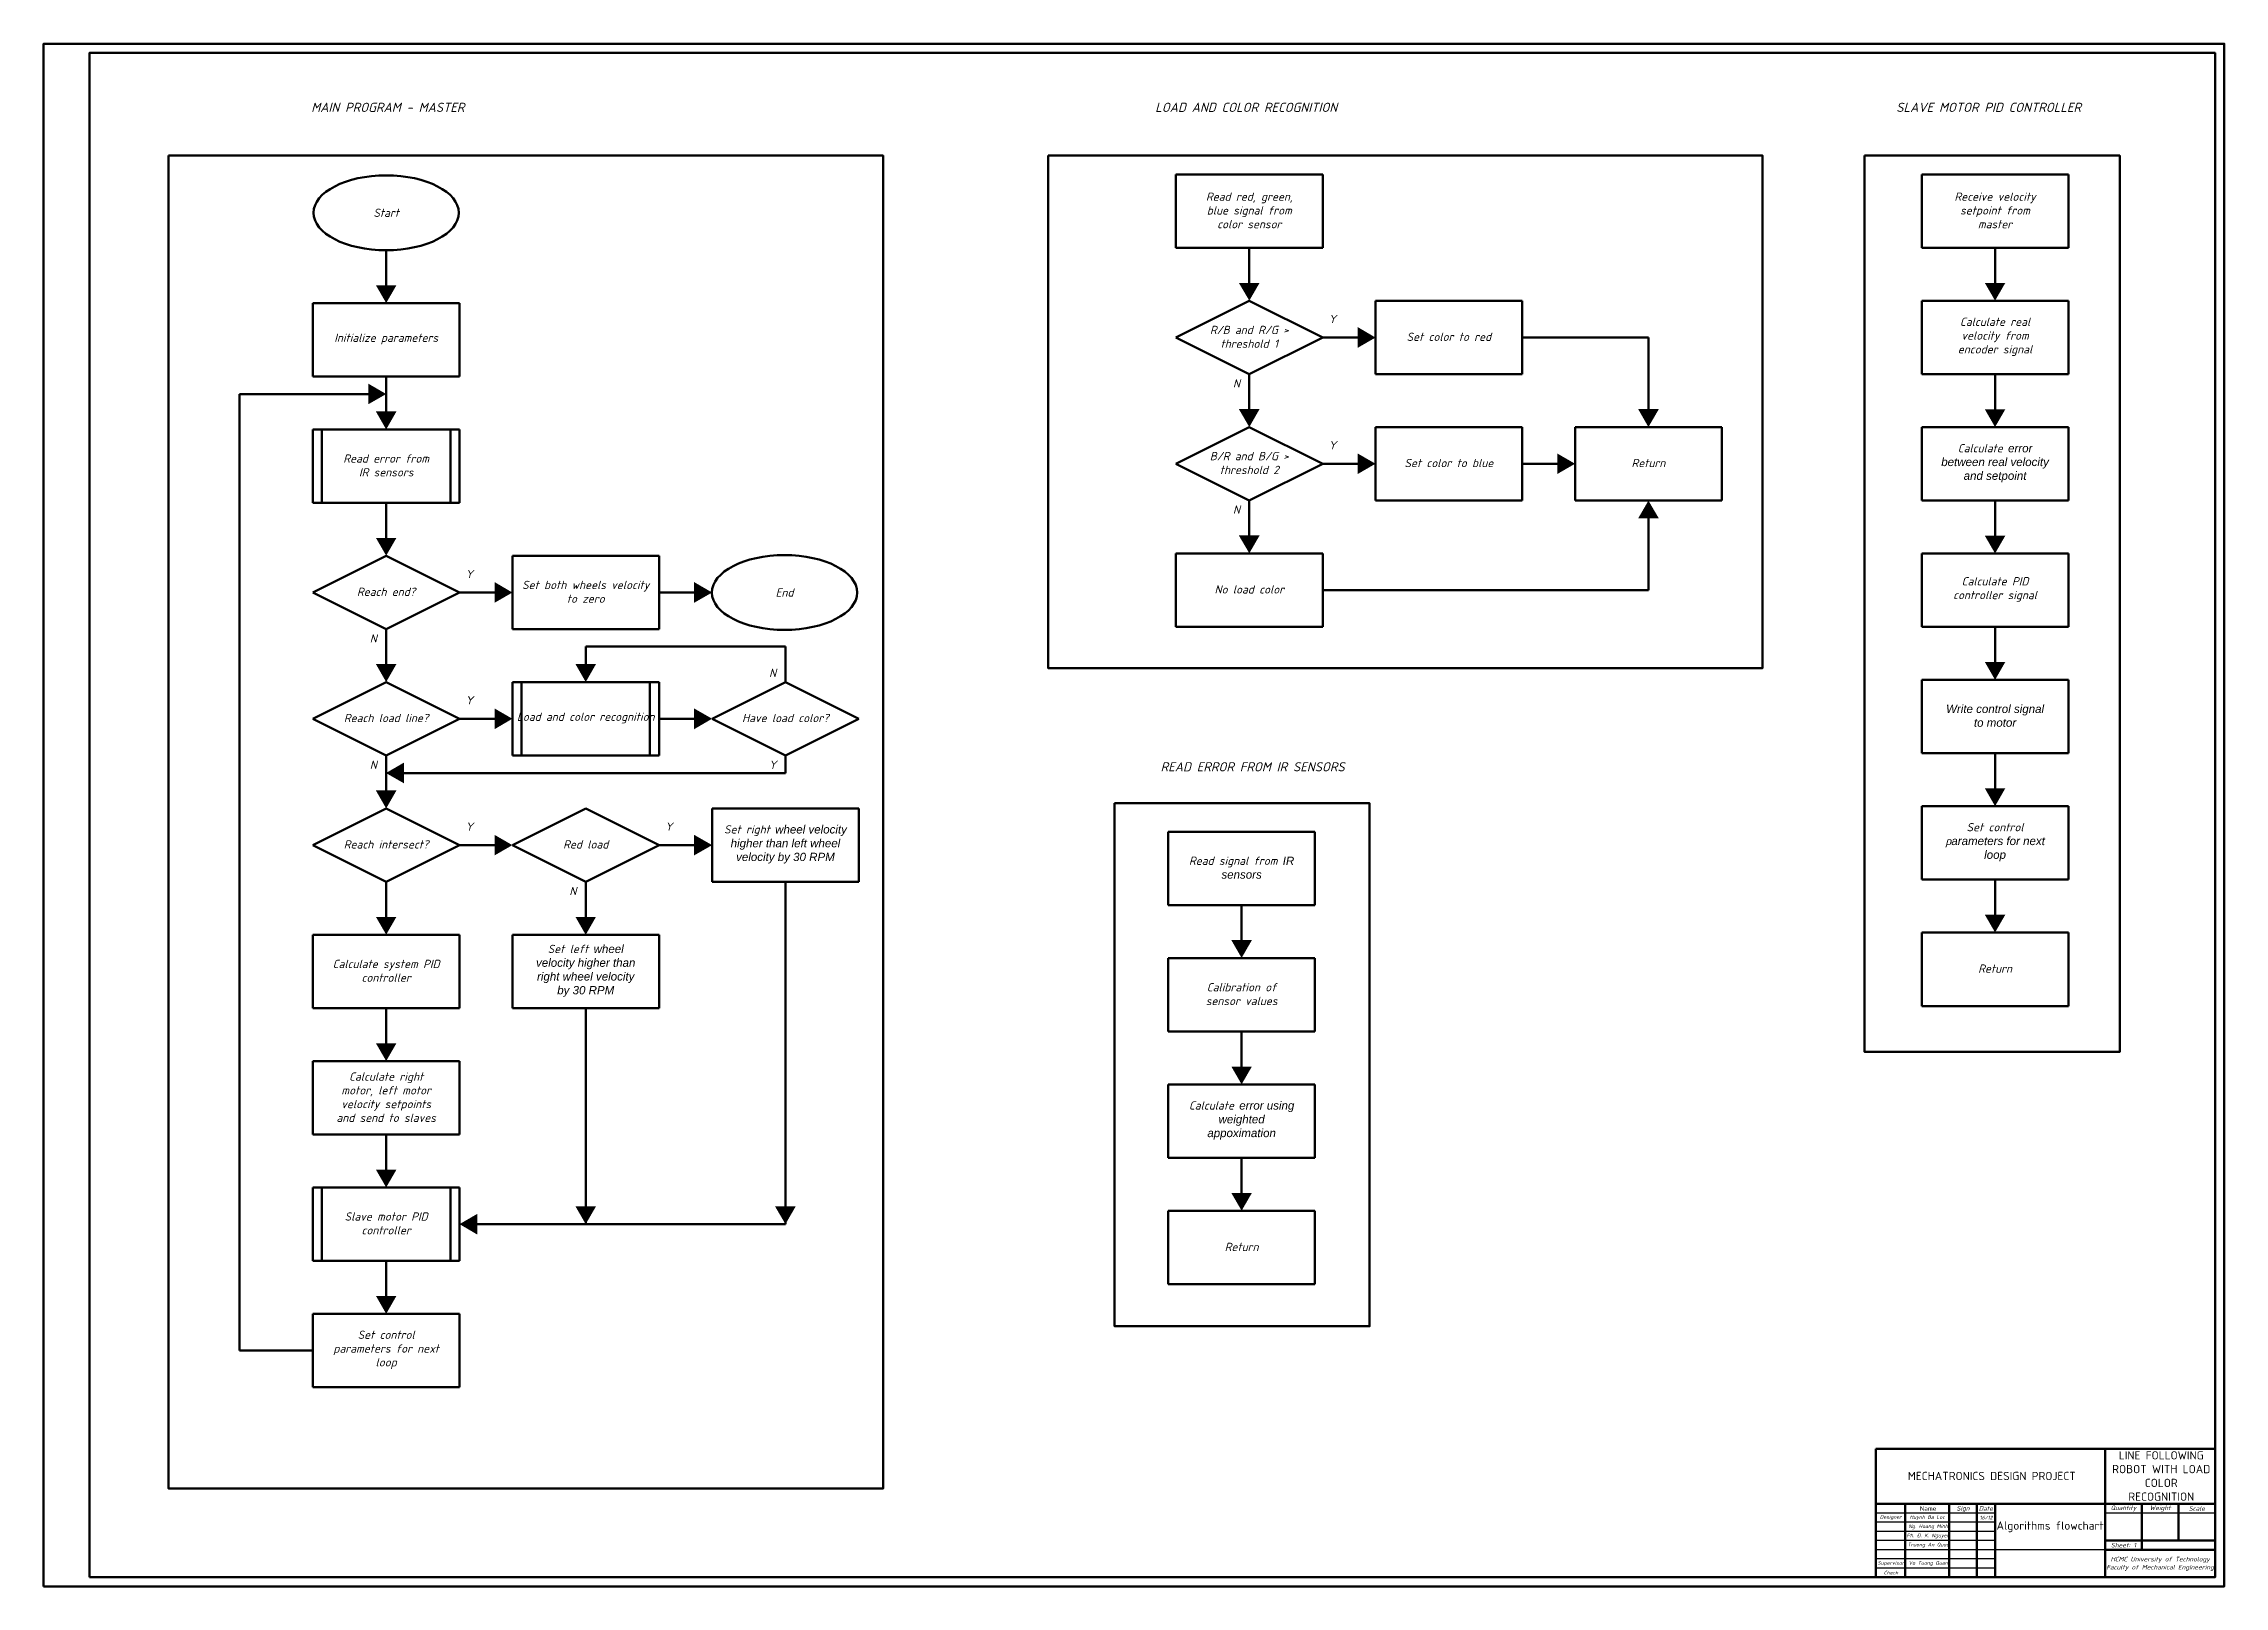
# Model space of a CAD drawing. Header units: millimetres. Extents: x -455 to 3881, y -6720 to -2691.
# Drawn here: x 2692 to 3881, y -6144 to -5303 of the extents above; entities that cross this region are included whole.
import ezdxf

# ---------------------------------------------------------------- set-up
doc = ezdxf.new("R2010")
doc.units = ezdxf.units.MM
doc.header["$LTSCALE"] = 3
doc.layers.add('AM_0', color=7, linetype='Continuous', lineweight=50)
doc.layers.add('AM_4', color=3, linetype='Continuous', lineweight=25)
doc.styles.get("Standard").update_dxf_attribs({"font": 'isocpeui.ttf'})

msp = doc.modelspace()

# ---------------------------------------------------------------- texts
at = {"layer": 'AM_0'}
for s, width, insert, char_height, attachment_point in [('\\pxqc;MAIN PROGRAM - MASTER', 103.008, (2828.6, -5335.2), 5, 1), ('\\pxqc;LOAD AND COLOR RECOGNITION', 103.008, (3296.6, -5335.2), 5, 1), ('\\pxqc;SLAVE MOTOR PID CONTROLLER', 103.008, (3701.4, -5335.2), 5, 1), ('\\pxqc;READ ERROR FROM IR SENSORS', 103.008, (3300.1, -5694.7), 5, 1), ('{\\fISOCPEUR|b0|i0|c0|p34;LINE FOLLOWING ROBOT WITH LOAD COLOR RECOGNITION}', 56.028, (3847, -6083.8), 4.5, 5), ('{\\fISOCPEUR|b0|i0|c0|p34;MECHATRONICS DESIGN PROJECT}', 147.706, (3754.6, -6083.8), 4.5, 5), ('Designer', 16.804, (3699.5, -6106.5), 2, 5), ('Ng. Hoang Minh', 23, (3719.9, -6111.5), 2, 5), ('{\\fISOCPEUR|b0|i0|c0|p34;Name}', 23, (3719.9, -6101.5), 2.5, 5), ('Sign', 15, (3738.9, -6101.8), 2.5, 5), ('Date', 10, (3751.4, -6101.5), 2.5, 5), ('{\\fISOCPEUR|b0|i0|c0|p34;Algorithms flowchart}', 60, (3786.4, -6111.5), 4.5, 5), ('Quantity', 20, (3826.4, -6101.5), 2.5, 5), ('Weight', 20, (3846.4, -6101.5), 2.5, 5), ('Scale', 20, (3866.4, -6101.5), 2.5, 5), ('Ph. Đ. K. Nguyen', 23, (3719.9, -6116.5), 2, 5), ('Truong An Quoc', 23, (3719.9, -6121.5), 2, 5), ('Sheet: 1', 20, (3826.4, -6121.5), 2.5, 5), ('Supervisor', 18.57, (3699.6, -6131.5), 2, 5), ('Vo Tuong Quan', 23, (3719.9, -6131.5), 2, 5), ('Faculty of Mechanical Engineering', 60, (3846.4, -6133.9), 2.5, 5), ('HCMC University of Technology', 60, (3846.4, -6129.5), 2.5, 5), ('Check', 18.57, (3699.6, -6136.5), 2, 5)]:
    msp.add_mtext_dynamic_manual_height_columns(s, width=width, gutter_width=12.5, heights=[0], dxfattribs=dict(at, insert=insert, char_height=char_height, attachment_point=attachment_point))
at = {"layer": 'AM_0', "char_height": 4.5, "attachment_point": 5}
for s, insert, width in [('Read red, green, blue signal from color sensor', (3349.8, -5393.9), 59.106), ('Receive velocity setpoint from master', (3756.4, -5393.9), 59.106), ('R/B and R/G > threshold 1', (3349.8, -5462.8), 50.541), ('Y', (3395.1, -5453.1), 50.541), ('Calculate real velocity from encoder signal', (3756.4, -5462.8), 59.106), ('Set color to red', (3458.6, -5462.8), 71.865), ('N', (3342.8, -5488.2), 50.541), ('{\\fISOCPEUR|b0|i1|c238|p34;Read \\fISOCPEUR|b0|i1|c0|p34;error from IR sensors}', (2879.2, -5532.9), 50.541), ('B/R and B/G > threshold 2', (3349.8, -5531.6), 50.541), ('Y', (3395.1, -5521.9), 50.541), ('{\\fISOCPEUR|b0|i1|c238|p34;Calculate \\fArial|b0|i1|c0|p34;error between real velocity and setpoint}', (3756.4, -5531.7), 59.106), ('Set color to blue', (3458.6, -5531.6), 71.865), ('Return', (3567.4, -5531.6), 71.865), ('N', (3342.8, -5557), 50.541), ('{\\fISOCPEUR|b0|i1|c238|p34;Reach end?}', (2879.2, -5601.8), 50.541), ('Y', (2924.5, -5592.1), 50.541), ('{\\fISOCPEUR|b0|i1|c238|p34;Set both \\fISOCPEUR|b0|i1|c0|p34;wheels velocity to zero}', (2988, -5601.8), 71.865), ('No load color', (3349.8, -5600.5), 59.106), ('{\\fISOCPEUR|b0|i1|c238|p34;Calculate }PID controller signal', (3756.4, -5600.5), 59.106), ('N', (2872.2, -5627.2), 50.541), ('N', (3089.9, -5646), 50.541), ('Y', (2924.5, -5660.9), 50.541), ('{\\fISOCPEUR|b0|i1|c238|p34;Reach load line?}', (2879.2, -5670.6), 50.541), ('Load and color recognition', (2988, -5670.6), 71.865), ('Have load color? ', (3096.9, -5670.6), 50.541), ('{\\fArial|b0|i1|c0|p34;Write control signal to motor}', (3756.4, -5669.4), 59.106), ('N', (2872.2, -5696.1), 50.541), ('Y', (3089.9, -5696.1), 50.541), ('Y', (2924.5, -5729.8), 50.541), ('Y', (3033.3, -5729.8), 50.541), ('Set right {\\fArial|b0|i1|c0|p34;wheel velocity higher than left wheel velocity by 30 RPM}', (3096.9, -5739.5), 71.865), ('Set control p{\\fArial|b0|i1|c0|p34;arameters for next loop}', (3756.4, -5738.3), 59.106), ('Reach intersect?', (2879.2, -5739.5), 50.541), ('Red load', (2988, -5739.5), 50.541), ('Read signal from {\\fArial|b0|i1|c0|p34;IR sensors}', (3345.6, -5752.2), 59.106), ('N', (2981, -5764.9), 50.541), ('Set left {\\fArial|b0|i1|c0|p34;wheel velocity higher than right wheel velocity by 30 RPM}', (2988, -5808.4), 59.106), ('Calculate system PID controller ', (2879.2, -5808.4), 59.106), ('Return', (3756.4, -5807.2), 59.106), ('Calibration of sensor values', (3345.6, -5821.1), 59.106), ('{\\fISOCPEUR|b0|i1|c238|p34;Calculate right motor, left m\\fISOCPEUR|b0|i1|c0|p34;otor velocity setpoints and send to slaves}', (2879.2, -5877.3), 59.106), ('Calculate {\\fArial|b0|i1|c0|p34;error using weighted appoximation}', (3345.6, -5890), 59.106), ('{\\fISOCPEUR|b0|i1|c238|p34;Slave motor PID controller}', (2879.2, -5946.1), 70.01), ('Return', (3345.6, -5958.9), 59.106), ('{\\fISOCPEUR|b0|i1|c238|p34;Set control p\\fISOCPEUR|b0|i1|c0|p34;arameters for next loop}', (2879.2, -6015), 59.106)]:
    msp.add_mtext(s, dxfattribs=dict(at, insert=insert, width=width))
for s, insert in [('Start', (2879.2, -5395.2)), ('{\\fISOCPEUR|b0|i1|c238|p34;Initialize p\\fISOCPEUR|b0|i1|c0|p34;arameters}', (2879.2, -5464)), ('{\\fISOCPEUR|b0|i1|c238|p34;End}', (3096.4, -5602.2))]:
    msp.add_mtext(s, dxfattribs=dict(at, insert=insert))
at = {"layer": 'AM_0', "ltscale": 0.5, "char_height": 2, "attachment_point": 5}
for s, insert in [('Huynh Ba Loc', (3719.4, -6106.5)), ('16/12', (3751.5, -6106.5))]:
    msp.add_mtext_dynamic_manual_height_columns(s, width=24, gutter_width=17.5, heights=[0], dxfattribs=dict(at, insert=insert))

# ---------------------------------------------------------------- hatches: boundary and pattern name
at = {"layer": 'AM_0'}
h = msp.add_hatch(color=256, dxfattribs=at)
h.dxf.hatch_style = 1
h.paths.add_polyline_path([(3349.8, -5433.4), (3344.1, -5433.4), (3349.8, -5443.1)])
h.paths.add_polyline_path([(3355.4, -5433.4), (3349.8, -5433.4), (3349.8, -5443.1)])
h = msp.add_hatch(color=256, dxfattribs=at)
h.dxf.hatch_style = 1
h.paths.add_polyline_path([(3756.4, -5433.4), (3750.8, -5433.4), (3756.4, -5443.1)])
h.paths.add_polyline_path([(3762, -5433.4), (3756.4, -5433.4), (3756.4, -5443.1)])
h = msp.add_hatch(color=256, dxfattribs=at)
h.dxf.hatch_style = 1
h.paths.add_polyline_path([(2879.2, -5434.7), (2873.6, -5434.7), (2879.2, -5444.4)])
h.paths.add_polyline_path([(2884.8, -5434.7), (2879.2, -5434.7), (2879.2, -5444.4)])
h = msp.add_hatch(color=256, dxfattribs=at)
h.dxf.hatch_style = 1
h.paths.add_polyline_path([(3408.9, -5463.2), (3408.9, -5468.8), (3418.6, -5463.2)])
h.paths.add_polyline_path([(3408.9, -5457.5), (3408.9, -5463.2), (3418.6, -5463.2)])
h = msp.add_hatch(color=256, dxfattribs=at)
h.dxf.hatch_style = 1
h.paths.add_polyline_path([(2869.4, -5494), (2869.4, -5499.6), (2879.2, -5494)])
h.paths.add_polyline_path([(2869.4, -5488.3), (2869.4, -5494), (2879.2, -5494)])
h = msp.add_hatch(color=256, dxfattribs=at)
h.dxf.hatch_style = 1
h.paths.add_polyline_path([(2879.2, -5503.5), (2873.6, -5503.5), (2879.2, -5513.3)])
h.paths.add_polyline_path([(2884.8, -5503.5), (2879.2, -5503.5), (2879.2, -5513.3)])
h = msp.add_hatch(color=256, dxfattribs=at)
h.dxf.hatch_style = 1
h.paths.add_polyline_path([(3349.8, -5502.2), (3344.1, -5502.2), (3349.8, -5512)])
h.paths.add_polyline_path([(3355.4, -5502.2), (3349.8, -5502.2), (3349.8, -5512)])
h = msp.add_hatch(color=256, dxfattribs=at)
h.dxf.hatch_style = 1
h.paths.add_polyline_path([(3567.4, -5502.2), (3561.8, -5502.2), (3567.4, -5512)])
h.paths.add_polyline_path([(3573.1, -5502.2), (3567.4, -5502.2), (3567.4, -5512)])
h = msp.add_hatch(color=256, dxfattribs=at)
h.dxf.hatch_style = 1
h.paths.add_polyline_path([(3756.4, -5502.3), (3750.8, -5502.3), (3756.4, -5512)])
h.paths.add_polyline_path([(3762, -5502.3), (3756.4, -5502.3), (3756.4, -5512)])
h = msp.add_hatch(color=256, dxfattribs=at)
h.dxf.hatch_style = 1
h.paths.add_polyline_path([(3408.9, -5532), (3408.9, -5537.6), (3418.6, -5532)])
h.paths.add_polyline_path([(3408.9, -5526.4), (3408.9, -5532), (3418.6, -5532)])
h = msp.add_hatch(color=256, dxfattribs=at)
h.dxf.hatch_style = 1
h.paths.add_polyline_path([(3517.7, -5532), (3517.7, -5537.6), (3527.4, -5532)])
h.paths.add_polyline_path([(3517.7, -5526.4), (3517.7, -5532), (3527.4, -5532)])
h = msp.add_hatch(color=256, dxfattribs=at)
h.dxf.hatch_style = 1
h.paths.add_polyline_path([(3567.4, -5561.8), (3561.8, -5561.8), (3567.4, -5552.1)])
h.paths.add_polyline_path([(3573.1, -5561.8), (3567.4, -5561.8), (3567.4, -5552.1)])
h = msp.add_hatch(color=256, dxfattribs=at)
h.dxf.hatch_style = 1
h.paths.add_polyline_path([(2879.2, -5572.4), (2873.6, -5572.4), (2879.2, -5582.1)])
h.paths.add_polyline_path([(2884.8, -5572.4), (2879.2, -5572.4), (2879.2, -5582.1)])
h = msp.add_hatch(color=256, dxfattribs=at)
h.dxf.hatch_style = 1
h.paths.add_polyline_path([(3349.8, -5571.1), (3344.1, -5571.1), (3349.8, -5580.8)])
h.paths.add_polyline_path([(3355.4, -5571.1), (3349.8, -5571.1), (3349.8, -5580.8)])
h = msp.add_hatch(color=256, dxfattribs=at)
h.dxf.hatch_style = 1
h.paths.add_polyline_path([(3756.4, -5571.2), (3750.8, -5571.2), (3756.4, -5580.9)])
h.paths.add_polyline_path([(3762, -5571.2), (3756.4, -5571.2), (3756.4, -5580.9)])
h = msp.add_hatch(color=256, dxfattribs=at)
h.dxf.hatch_style = 1
h.paths.add_polyline_path([(2938.3, -5602.2), (2938.3, -5607.8), (2948, -5602.2)])
h.paths.add_polyline_path([(2938.3, -5596.5), (2938.3, -5602.2), (2948, -5602.2)])
h = msp.add_hatch(color=256, dxfattribs=at)
h.dxf.hatch_style = 1
h.paths.add_polyline_path([(3047.1, -5602.2), (3047.1, -5607.8), (3056.9, -5602.2)])
h.paths.add_polyline_path([(3047.1, -5596.5), (3047.1, -5602.2), (3056.9, -5602.2)])
h = msp.add_hatch(color=256, dxfattribs=at)
h.dxf.hatch_style = 1
h.paths.add_polyline_path([(2879.2, -5641.2), (2873.6, -5641.2), (2879.2, -5651)])
h.paths.add_polyline_path([(2884.8, -5641.2), (2879.2, -5641.2), (2879.2, -5651)])
h = msp.add_hatch(color=256, dxfattribs=at)
h.dxf.hatch_style = 1
h.paths.add_polyline_path([(2988, -5641.2), (2982.4, -5641.2), (2988, -5651)])
h.paths.add_polyline_path([(2993.6, -5641.2), (2988, -5641.2), (2988, -5651)])
h = msp.add_hatch(color=256, dxfattribs=at)
h.dxf.hatch_style = 1
h.paths.add_polyline_path([(3756.4, -5640), (3750.8, -5640), (3756.4, -5649.8)])
h.paths.add_polyline_path([(3762, -5640), (3756.4, -5640), (3756.4, -5649.8)])
h = msp.add_hatch(color=256, dxfattribs=at)
h.dxf.hatch_style = 1
h.paths.add_polyline_path([(2938.3, -5671), (2938.3, -5676.7), (2948, -5671)])
h.paths.add_polyline_path([(2938.3, -5665.4), (2938.3, -5671), (2948, -5671)])
h = msp.add_hatch(color=256, dxfattribs=at)
h.dxf.hatch_style = 1
h.paths.add_polyline_path([(3047.1, -5671), (3047.1, -5676.7), (3056.9, -5671)])
h.paths.add_polyline_path([(3047.1, -5665.4), (3047.1, -5671), (3056.9, -5671)])
h = msp.add_hatch(color=256, dxfattribs=at)
h.dxf.hatch_style = 1
h.paths.add_polyline_path([(2888.9, -5700.6), (2888.9, -5694.9), (2879.1, -5700.6)])
h.paths.add_polyline_path([(2888.9, -5706.2), (2888.9, -5700.6), (2879.1, -5700.6)])
h = msp.add_hatch(color=256, dxfattribs=at)
h.dxf.hatch_style = 1
h.paths.add_polyline_path([(2879.2, -5710.1), (2873.6, -5710.1), (2879.2, -5719.9)])
h.paths.add_polyline_path([(2884.8, -5710.1), (2879.2, -5710.1), (2879.2, -5719.9)])
h = msp.add_hatch(color=256, dxfattribs=at)
h.dxf.hatch_style = 1
h.paths.add_polyline_path([(3756.4, -5708.9), (3750.8, -5708.9), (3756.4, -5718.7)])
h.paths.add_polyline_path([(3762, -5708.9), (3756.4, -5708.9), (3756.4, -5718.7)])
h = msp.add_hatch(color=256, dxfattribs=at)
h.dxf.hatch_style = 1
h.paths.add_polyline_path([(2938.3, -5739.9), (2938.3, -5745.5), (2948, -5739.9)])
h.paths.add_polyline_path([(2938.3, -5734.3), (2938.3, -5739.9), (2948, -5739.9)])
h = msp.add_hatch(color=256, dxfattribs=at)
h.dxf.hatch_style = 1
h.paths.add_polyline_path([(3047.1, -5739.9), (3047.1, -5745.5), (3056.9, -5739.9)])
h.paths.add_polyline_path([(3047.1, -5734.3), (3047.1, -5739.9), (3056.9, -5739.9)])
h = msp.add_hatch(color=256, dxfattribs=at)
h.dxf.hatch_style = 1
h.paths.add_polyline_path([(3756.4, -5777.8), (3750.8, -5777.8), (3756.4, -5787.5)])
h.paths.add_polyline_path([(3762, -5777.8), (3756.4, -5777.8), (3756.4, -5787.5)])
h = msp.add_hatch(color=256, dxfattribs=at)
h.dxf.hatch_style = 1
h.paths.add_polyline_path([(2879.2, -5779), (2873.6, -5779), (2879.2, -5788.7)])
h.paths.add_polyline_path([(2884.8, -5779), (2879.2, -5779), (2879.2, -5788.7)])
h = msp.add_hatch(color=256, dxfattribs=at)
h.dxf.hatch_style = 1
h.paths.add_polyline_path([(2988, -5779), (2982.4, -5779), (2988, -5788.8)])
h.paths.add_polyline_path([(2993.6, -5779), (2988, -5779), (2988, -5788.8)])
h = msp.add_hatch(color=256, dxfattribs=at)
h.dxf.hatch_style = 1
h.paths.add_polyline_path([(3345.6, -5791.7), (3340, -5791.7), (3345.6, -5801.4)])
h.paths.add_polyline_path([(3351.2, -5791.7), (3345.6, -5791.7), (3345.6, -5801.4)])
h = msp.add_hatch(color=256, dxfattribs=at)
h.dxf.hatch_style = 1
h.paths.add_polyline_path([(2879.2, -5847.9), (2873.6, -5847.9), (2879.2, -5857.6)])
h.paths.add_polyline_path([(2884.8, -5847.9), (2879.2, -5847.9), (2879.2, -5857.6)])
h = msp.add_hatch(color=256, dxfattribs=at)
h.dxf.hatch_style = 1
h.paths.add_polyline_path([(3345.6, -5860.6), (3340, -5860.6), (3345.6, -5870.3)])
h.paths.add_polyline_path([(3351.2, -5860.6), (3345.6, -5860.6), (3345.6, -5870.3)])
h = msp.add_hatch(color=256, dxfattribs=at)
h.dxf.hatch_style = 1
h.paths.add_polyline_path([(2879.2, -5916.8), (2873.6, -5916.8), (2879.2, -5926.5)])
h.paths.add_polyline_path([(2884.8, -5916.8), (2879.2, -5916.8), (2879.2, -5926.5)])
h = msp.add_hatch(color=256, dxfattribs=at)
h.dxf.hatch_style = 1
h.paths.add_polyline_path([(3345.6, -5929.5), (3340, -5929.5), (3345.6, -5939.2)])
h.paths.add_polyline_path([(3351.2, -5929.5), (3345.6, -5929.5), (3345.6, -5939.2)])
h = msp.add_hatch(color=256, dxfattribs=at)
h.dxf.hatch_style = 1
h.paths.add_polyline_path([(2928.9, -5946.5), (2928.9, -5940.9), (2919.2, -5946.5)])
h.paths.add_polyline_path([(2928.9, -5952.2), (2928.9, -5946.5), (2919.2, -5946.5)])
h = msp.add_hatch(color=256, dxfattribs=at)
h.dxf.hatch_style = 1
h.paths.add_polyline_path([(2988, -5936.8), (2982.4, -5936.8), (2988, -5946.5)])
h.paths.add_polyline_path([(2993.6, -5936.8), (2988, -5936.8), (2988, -5946.5)])
h = msp.add_hatch(color=256, dxfattribs=at)
h.dxf.hatch_style = 1
h.paths.add_polyline_path([(3096.9, -5936.8), (3091.2, -5936.8), (3096.9, -5946.5)])
h.paths.add_polyline_path([(3102.5, -5936.8), (3096.9, -5936.8), (3096.9, -5946.5)])
h = msp.add_hatch(color=256, dxfattribs=at)
h.dxf.hatch_style = 1
h.paths.add_polyline_path([(2879.2, -5985.6), (2873.6, -5985.6), (2879.2, -5995.4)])
h.paths.add_polyline_path([(2884.8, -5985.6), (2879.2, -5985.6), (2879.2, -5995.4)])

# ---------------------------------------------------------------- linework, layer by layer
for p, q in [((3309.8, -5374.3), (3389.8, -5374.3)), ((3309.8, -5374.3), (3309.8, -5414.3)), ((3389.8, -5374.3), (3389.8, -5414.3)), ((3716.4, -5374.3), (3796.4, -5374.3)), ((3716.4, -5374.3), (3716.4, -5414.3)), ((3796.4, -5374.3), (3796.4, -5414.3)), ((2879.2, -5434.7), (2879.2, -5415.6)), ((3389.8, -5414.3), (3309.8, -5414.3)), ((3349.8, -5433.4), (3349.8, -5414.3)), ((3796.4, -5414.3), (3716.4, -5414.3)), ((3756.4, -5433.4), (3756.4, -5414.3)), ((2839.2, -5444.4), (2919.2, -5444.4)), ((2839.2, -5444.4), (2839.2, -5484.4)), ((2919.2, -5444.4), (2919.2, -5484.4)), ((3309.8, -5463.2), (3349.8, -5443.2)), ((3349.8, -5443.2), (3389.8, -5463.2)), ((3418.6, -5443.2), (3498.6, -5443.2)), ((3418.6, -5443.2), (3418.6, -5483.2)), ((3498.6, -5443.2), (3498.6, -5483.2)), ((3716.4, -5443.2), (3796.4, -5443.2)), ((3716.4, -5443.2), (3716.4, -5483.2)), ((3796.4, -5443.2), (3796.4, -5483.2)), ((3349.8, -5483.2), (3309.8, -5463.2)), ((3389.8, -5463.2), (3349.8, -5483.2)), ((3408.9, -5463.2), (3389.8, -5463.2)), ((3567.4, -5463.2), (3498.6, -5463.2)), ((3567.4, -5502.2), (3567.4, -5463.2)), ((2919.2, -5484.4), (2839.2, -5484.4)), ((2879.2, -5503.5), (2879.2, -5484.4)), ((3349.8, -5502.2), (3349.8, -5483.1)), ((3498.6, -5483.2), (3418.6, -5483.2)), ((3796.4, -5483.2), (3716.4, -5483.2)), ((3756.4, -5502.3), (3756.4, -5483.2)), ((2799.2, -6015.4), (2799.2, -5494)), ((2869.4, -5494), (2799.2, -5494)), ((2839.2, -5513.3), (2919.2, -5513.3)), ((2839.2, -5513.3), (2839.2, -5553.3)), ((2844.2, -5513.3), (2844.2, -5553.3)), ((2914.2, -5513.3), (2914.2, -5553.3)), ((2919.2, -5513.3), (2919.2, -5553.3)), ((3309.8, -5532), (3349.8, -5512)), ((3349.8, -5512), (3389.8, -5532)), ((3418.6, -5512), (3498.6, -5512)), ((3418.6, -5512), (3418.6, -5552)), ((3498.6, -5512), (3498.6, -5552)), ((3527.4, -5512), (3607.4, -5512)), ((3527.4, -5512), (3527.4, -5552)), ((3607.4, -5512), (3607.4, -5552)), ((3716.4, -5512.1), (3796.4, -5512.1)), ((3716.4, -5512.1), (3716.4, -5552.1)), ((3796.4, -5512.1), (3796.4, -5552.1)), ((3349.8, -5552), (3309.8, -5532)), ((3389.8, -5532), (3349.8, -5552)), ((3408.9, -5532), (3389.8, -5532)), ((3517.7, -5532), (3498.6, -5532)), ((3349.8, -5571.1), (3349.8, -5552)), ((3498.6, -5552), (3418.6, -5552)), ((3607.4, -5552), (3527.4, -5552)), ((3796.4, -5552.1), (3716.4, -5552.1)), ((3756.4, -5571.2), (3756.4, -5552.1)), ((2919.2, -5553.3), (2839.2, -5553.3)), ((2879.2, -5572.4), (2879.2, -5553.3)), ((3567.4, -5561.8), (3567.4, -5600.9)), ((2839.2, -5602.2), (2879.2, -5582.2)), ((2879.2, -5582.2), (2919.2, -5602.2)), ((2948, -5582.2), (3028, -5582.2)), ((2948, -5582.2), (2948, -5622.2)), ((3028, -5582.2), (3028, -5622.2)), ((3309.8, -5580.9), (3389.8, -5580.9)), ((3309.8, -5580.9), (3309.8, -5620.9)), ((3389.8, -5580.9), (3389.8, -5620.9)), ((3716.4, -5580.9), (3796.4, -5580.9)), ((3716.4, -5580.9), (3716.4, -5620.9)), ((3796.4, -5580.9), (3796.4, -5620.9)), ((2879.2, -5622.2), (2839.2, -5602.2)), ((2919.2, -5602.2), (2879.2, -5622.2)), ((2938.3, -5602.2), (2919.2, -5602.2)), ((3047.1, -5602.2), (3028, -5602.2)), ((3567.4, -5600.9), (3389.8, -5600.9)), ((2879.2, -5641.2), (2879.2, -5622.1)), ((3028, -5622.2), (2948, -5622.2)), ((2988, -5622.2), (2988, -5622.1)), ((3389.8, -5620.9), (3309.8, -5620.9)), ((3796.4, -5620.9), (3716.4, -5620.9)), ((3756.4, -5640), (3756.4, -5620.9)), ((2988, -5631.7), (3096.9, -5631.7)), ((2988, -5641.2), (2988, -5631.7)), ((3096.9, -5631.7), (3096.9, -5651)), ((2839.2, -5671), (2879.2, -5651)), ((2879.2, -5651), (2919.2, -5671)), ((2948, -5651), (3028, -5651)), ((2948, -5651), (2948, -5691)), ((2953, -5651), (2953, -5691)), ((3023, -5651), (3023, -5691)), ((3028, -5651), (3028, -5691)), ((3056.9, -5671), (3096.9, -5651)), ((3096.9, -5651), (3136.9, -5671)), ((3716.4, -5649.8), (3796.4, -5649.8)), ((3716.4, -5649.8), (3716.4, -5689.8)), ((3796.4, -5649.8), (3796.4, -5689.8)), ((2879.2, -5691), (2839.2, -5671)), ((2919.2, -5671), (2879.2, -5691)), ((2938.3, -5671), (2919.2, -5671)), ((3047.1, -5671), (3028, -5671)), ((3096.9, -5691), (3056.9, -5671)), ((3136.9, -5671), (3096.9, -5691)), ((2879.2, -5710.1), (2879.2, -5691)), ((3028, -5691), (2948, -5691)), ((3096.9, -5700.6), (3096.9, -5691)), ((3796.4, -5689.8), (3716.4, -5689.8)), ((3756.4, -5708.9), (3756.4, -5689.8)), ((2888.9, -5700.6), (3096.9, -5700.6)), ((3716.4, -5718.7), (3796.4, -5718.7)), ((3716.4, -5718.7), (3716.4, -5758.7)), ((3796.4, -5718.7), (3796.4, -5758.7)), ((2839.2, -5739.9), (2879.2, -5719.9)), ((2879.2, -5719.9), (2919.2, -5739.9)), ((2948, -5739.9), (2988, -5719.9)), ((2988, -5719.9), (3028, -5739.9)), ((3056.9, -5719.9), (3136.9, -5719.9)), ((3056.9, -5719.9), (3056.9, -5759.9)), ((3136.9, -5719.9), (3136.9, -5759.9)), ((2879.2, -5759.9), (2839.2, -5739.9)), ((2919.2, -5739.9), (2879.2, -5759.9)), ((2938.3, -5739.9), (2919.2, -5739.9)), ((2988, -5759.9), (2948, -5739.9)), ((3028, -5739.9), (2988, -5759.9)), ((3047.1, -5739.9), (3028, -5739.9)), ((3305.6, -5732.6), (3385.6, -5732.6)), ((3305.6, -5732.6), (3305.6, -5772.6)), ((3385.6, -5732.6), (3385.6, -5772.6)), ((2879.2, -5779), (2879.2, -5759.9)), ((2988, -5779), (2988, -5759.9)), ((3136.9, -5759.9), (3056.9, -5759.9)), ((3096.9, -5759.9), (3096.9, -5946.5)), ((3796.4, -5758.7), (3716.4, -5758.7)), ((3756.4, -5777.8), (3756.4, -5758.7)), ((3385.6, -5772.6), (3305.6, -5772.6)), ((3345.6, -5791.7), (3345.6, -5772.6)), ((2839.2, -5788.8), (2919.2, -5788.8)), ((2839.2, -5788.8), (2839.2, -5828.8)), ((2919.2, -5788.8), (2919.2, -5828.8)), ((2948, -5788.8), (3028, -5788.8)), ((2948, -5788.8), (2948, -5828.8)), ((3028, -5788.8), (3028, -5828.8)), ((3716.4, -5787.6), (3796.4, -5787.6)), ((3716.4, -5787.6), (3716.4, -5827.6)), ((3796.4, -5787.6), (3796.4, -5827.6)), ((3305.6, -5801.5), (3385.6, -5801.5)), ((3305.6, -5801.5), (3305.6, -5841.5)), ((3385.6, -5801.5), (3385.6, -5841.5)), ((2919.2, -5828.8), (2839.2, -5828.8)), ((2879.2, -5847.9), (2879.2, -5828.8)), ((3028, -5828.8), (2948, -5828.8)), ((2988, -5946.5), (2988, -5828.8)), ((3796.4, -5827.6), (3716.4, -5827.6)), ((3385.6, -5841.5), (3305.6, -5841.5)), ((3345.6, -5860.6), (3345.6, -5841.5)), ((2839.2, -5857.7), (2919.2, -5857.7)), ((2839.2, -5857.7), (2839.2, -5897.7)), ((2919.2, -5857.7), (2919.2, -5897.7)), ((3305.6, -5870.4), (3385.6, -5870.4)), ((3305.6, -5870.4), (3305.6, -5910.4)), ((3385.6, -5870.4), (3385.6, -5910.4)), ((2919.2, -5897.7), (2839.2, -5897.7)), ((2879.2, -5916.8), (2879.2, -5897.7)), ((3385.6, -5910.4), (3305.6, -5910.4)), ((3345.6, -5929.5), (3345.6, -5910.4)), ((2839.2, -5926.5), (2919.2, -5926.5)), ((2839.2, -5926.5), (2839.2, -5966.5)), ((2844.2, -5926.5), (2844.2, -5966.5)), ((2914.2, -5926.5), (2914.2, -5966.5)), ((2919.2, -5926.5), (2919.2, -5966.5)), ((3305.6, -5939.3), (3385.6, -5939.3)), ((3305.6, -5939.3), (3305.6, -5979.3)), ((3385.6, -5939.3), (3385.6, -5979.3)), ((2928.9, -5946.5), (2988, -5946.5)), ((3096.9, -5946.5), (2988, -5946.5)), ((2919.2, -5966.5), (2839.2, -5966.5)), ((2879.2, -5985.6), (2879.2, -5966.5)), ((3385.6, -5979.3), (3305.6, -5979.3)), ((2839.2, -5995.4), (2919.2, -5995.4)), ((2839.2, -5995.4), (2839.2, -6035.4)), ((2919.2, -5995.4), (2919.2, -6035.4)), ((2839.2, -6015.4), (2799.2, -6015.4)), ((2919.2, -6035.4), (2839.2, -6035.4)), ((3876.4, -6069), (3691.4, -6069)), ((3876.4, -6069), (3691.4, -6069)), ((3691.4, -6069), (3691.4, -6099)), ((3816.4, -6069), (3816.4, -6139)), ((3876.4, -6099), (3691.4, -6099)), ((3691.4, -6099), (3691.4, -6139)), ((3707.4, -6099), (3707.4, -6139)), ((3731.4, -6099), (3731.4, -6139)), ((3746.4, -6099), (3746.4, -6139)), ((3756.4, -6099), (3756.4, -6139)), ((3836.4, -6099), (3836.4, -6124)), ((3856.4, -6099), (3856.4, -6119)), ((3876.4, -6119), (3816.4, -6119)), ((3876.4, -6139), (3691.4, -6139))]:
    msp.add_line(p, q, dxfattribs=at)
at = {"layer": 'AM_0', "ltscale": 0.5}
msp.add_line((3816.4, -6124), (3876.4, -6124), dxfattribs=at)
at = {"layer": 'AM_0', "lineweight": 50}
for points in [[(2692.4, -6144), (3881.4, -6144), (3881.4, -5303), (2692.4, -5303)], [(2717.4, -6139), (3876.4, -6139), (3876.4, -5308), (2717.4, -5308)]]:
    msp.add_lwpolyline(points, close=True, dxfattribs=at)
at = {"layer": 'AM_0'}
for points in [[(2760.6, -5364), (3150.1, -5364), (3150.1, -6090.7), (2760.6, -6090.7)], [(3240.1, -5364), (3629.6, -5364), (3629.6, -5643.4), (3240.1, -5643.4)], [(3685.3, -5364), (3824.4, -5364), (3824.4, -5852.6), (3685.3, -5852.6)], [(3276.3, -5717.1), (3415.4, -5717.1), (3415.4, -6002.2), (3276.3, -6002.2)]]:
    msp.add_lwpolyline(points, close=True, dxfattribs=at)
for centre in [(2879.2, -5395.2), (3096.4, -5602.2)]:
    msp.add_ellipse(centre, major_axis=(39.6, 0), ratio=0.515005, dxfattribs=at)
at = {"layer": 'AM_4'}
for p, q in [((3756.4, -6104), (3691.4, -6104)), ((3756.4, -6109), (3691.4, -6109)), ((3876.4, -6104), (3816.4, -6104)), ((3756.4, -6114), (3691.4, -6114)), ((3756.4, -6119), (3691.4, -6119)), ((3816.4, -6124), (3691.4, -6124)), ((3756.4, -6129), (3691.4, -6129)), ((3756.4, -6134), (3691.4, -6134))]:
    msp.add_line(p, q, dxfattribs=at)

msp.set_redraw_order([(e.dxf.handle, doc.entitydb.next_handle()) for e in msp.query("TEXT MTEXT ATTDEF DIMENSION ARC_DIMENSION")])  # texts and dimensions are drawn at this point

doc.saveas('drawing.dxf')
